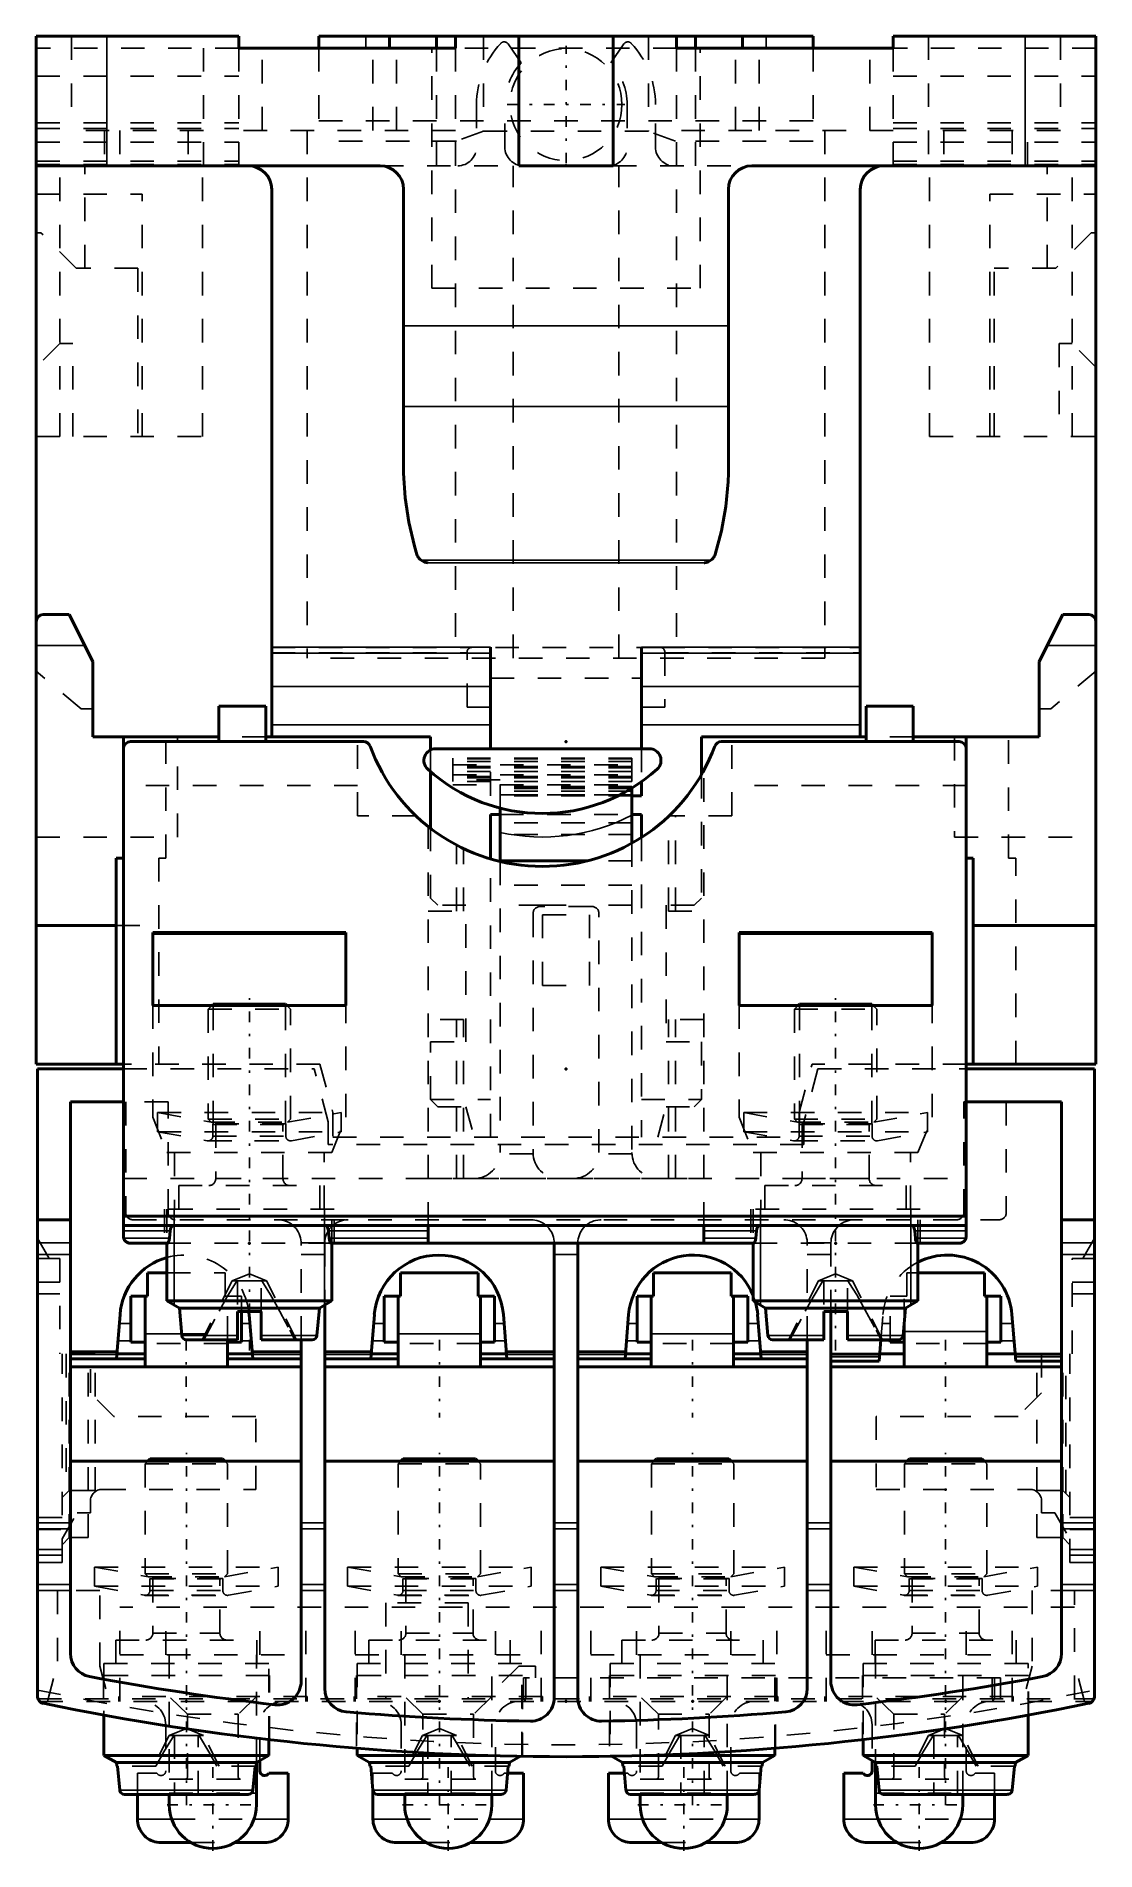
# Model space of a CAD drawing. Header units: millimetres. Extents: x -22.5 to 22.5, y -71.5 to 5.5.
import ezdxf

# ---------------------------------------------------------------- set-up
doc = ezdxf.new("R2010")
doc.units = ezdxf.units.MM
doc.linetypes.add('Center', pattern=[1.5, 0.45, -0.5, 0.05, -0.5])
doc.linetypes.add('Dashed', pattern=[2, 1, -1])
for name, color, linetype, lineweight in [('2d ConnectionPoints', 7, 'Continuous', 50), ('AM_0', 7, 'Continuous', 50), ('AM_4', 3, 'Continuous', 25), ('AM_5', 3, 'Continuous', 25), ('AM_7', 7, 'Center', 25), ('AM_9', 6, 'Dashed', 25)]:
    doc.layers.add(name, color=color, linetype=linetype, lineweight=lineweight)

# ---------------------------------------------------------------- blocks, each defined once
blk = doc.blocks.new('1_abb_NF_7_1_0_in_5caqi2djo3h3klgu4cbqgl9la________4')
at = {"layer": 'AM_0'}
for p, q in [((-14.986, -35.6), (-15.036, -35.65)), ((-14.986, -35.6), (-11.915, -35.6)), ((-11.864, -35.65), (-11.915, -35.6)), ((-16.95, -45.75), (-16.95, -48.2)), ((-9.95, -48.2), (-9.95, -45.75)), ((-16.95, -48.2), (-16.423, -48.504)), ((-16.95, -48.2), (-9.95, -48.2)), ((-16.423, -48.504), (-16.321, -49.667)), ((-16.423, -48.504), (-10.477, -48.504)), ((-10.579, -49.667), (-10.477, -48.504)), ((-10.477, -48.504), (-9.95, -48.2)), ((-13.95, -48.65), (-13.95, -49.85)), ((-12.95, -48.65), (-13.95, -48.65)), ((-12.95, -49.85), (-12.95, -48.65)), ((-16.122, -49.85), (-13.95, -49.85)), ((-12.95, -49.85), (-10.778, -49.85))]:
    blk.add_line(p, q, dxfattribs=at)
for centre, start, end in [((-16.122, -49.65), 185, 270), ((-10.778, -49.65), 270, 355)]:
    blk.add_arc(centre, 0.2, start, end, dxfattribs=at)
at = {"layer": 'AM_4'}
for p, q in [((-16.321, -49.667), (-13.95, -49.667)), ((-12.95, -49.667), (-10.579, -49.667))]:
    blk.add_line(p, q, dxfattribs=at)
at = {"layer": 'AM_5'}
for p, q in [((-14.986, -35.65), (-14.986, -35.6)), ((-11.915, -35.65), (-11.915, -35.6)), ((-16.643, -48.377), (-16.643, -45)), ((-10.257, -48.377), (-10.257, -45))]:
    blk.add_line(p, q, dxfattribs=at)
at = {"layer": 'AM_5', "linetype": 'Dashed'}
for p, q in [((-14.986, -40.7), (-14.986, -35.65)), ((-11.915, -40.7), (-11.915, -35.65)), ((-16.643, -45), (-16.643, -44.3)), ((-10.257, -45), (-10.257, -44.3))]:
    blk.add_line(p, q, dxfattribs=at)
at = {"layer": 'AM_7'}
blk.add_line((-13.45, -50.307), (-13.45, -35.345), dxfattribs=at)
at = {"layer": 'AM_9'}
for p, q in [((-15.036, -35.65), (-15.2, -35.815)), ((-15.2, -35.815), (-11.7, -35.815)), ((-15.2, -35.815), (-15.2, -40.486)), ((-11.7, -35.815), (-11.864, -35.65)), ((-11.7, -40.486), (-11.7, -35.815)), ((-17.35, -40.2), (-15.072, -40.613)), ((-17.35, -40.2), (-9.55, -40.2)), ((-17.35, -40.2), (-17.35, -41.013)), ((-15.2, -40.486), (-11.7, -40.486)), ((-15.2, -40.486), (-15.072, -40.613)), ((-15.072, -40.613), (-11.828, -40.613)), ((-15, -40.685), (-15, -41.2)), ((-15, -40.685), (-14.986, -40.7)), ((-11.9, -40.685), (-15, -40.685)), ((-14.986, -40.7), (-11.915, -40.7)), ((-14.875, -40.7), (-14.875, -43)), ((-12.025, -43), (-12.025, -40.7)), ((-11.915, -40.7), (-11.9, -40.685)), ((-11.9, -41.2), (-11.9, -40.685)), ((-11.828, -40.613), (-9.55, -40.2)), ((-11.828, -40.613), (-11.7, -40.486)), ((-9.55, -41.013), (-9.55, -40.2)), ((-17.35, -41.013), (-15.236, -41.397)), ((-17.35, -41.013), (-9.55, -41.013)), ((-15.236, -41.397), (-11.664, -41.397)), ((-15.2, -41.4), (-11.7, -41.4)), ((-15, -41.2), (-11.9, -41.2)), ((-11.664, -41.397), (-9.55, -41.013)), ((-14.875, -43), (-12.025, -43)), ((-16.45, -43.3), (-10.45, -43.3)), ((-16.45, -43.3), (-16.45, -44.3)), ((-10.45, -44.3), (-10.45, -43.3)), ((-16.95, -44.3), (-16.95, -45.75)), ((-9.95, -45.75), (-9.95, -44.3)), ((-14.175, -47.35), (-15.45, -49.85)), ((-13.45, -47.05), (-14.175, -47.35)), ((-14.175, -47.35), (-13.975, -47.35)), ((-13.975, -47.35), (-13.95, -47.343)), ((-13.95, -47.343), (-13.95, -48.65)), ((-13.95, -47.35), (-12.95, -47.35)), ((-12.725, -47.35), (-13.45, -47.05)), ((-12.95, -47.343), (-12.925, -47.35)), ((-12.95, -48.65), (-12.95, -47.343)), ((-12.925, -47.35), (-12.725, -47.35)), ((-11.45, -49.85), (-12.725, -47.35))]:
    blk.add_line(p, q, dxfattribs=at)
for points in [[(-15.387, -49.85), (-14.738, -48.637), (-14.403, -48.036), (-14.043, -47.449), (-13.975, -47.35)], [(-12.925, -47.35), (-12.852, -47.456), (-12.553, -47.94), (-12.273, -48.435), (-11.731, -49.438), (-11.513, -49.85)]]:
    blk.add_lwpolyline(points, dxfattribs=at)
for centre, radius, start, end in [((-15.2, -41.2), 0.2, 259.71349, 0), ((-11.7, -41.2), 0.2, 180, 280.28651), ((-15.175, -43), 0.3, 270, 360), ((-11.725, -43), 0.3, 180, 270)]:
    blk.add_arc(centre, radius, start, end, dxfattribs=at)
blk = doc.blocks.new('2_abb_NF_7_2_0_in_5caqi2djo3h3klgu4cbqgl9la________4')
at = {"layer": 'AM_0'}
for p, q in [((9.915, -35.6), (9.865, -35.65)), ((9.915, -35.6), (12.986, -35.6)), ((13.036, -35.65), (12.986, -35.6)), ((7.95, -45.75), (7.95, -48.2)), ((14.95, -48.2), (14.95, -45.75)), ((7.95, -48.2), (14.95, -48.2)), ((7.95, -48.2), (8.477, -48.504)), ((8.477, -48.504), (8.579, -49.667)), ((8.477, -48.504), (14.423, -48.504)), ((14.321, -49.667), (14.423, -48.504)), ((14.423, -48.504), (14.95, -48.2)), ((10.95, -48.65), (10.95, -49.85)), ((11.95, -48.65), (10.95, -48.65)), ((11.95, -49.85), (11.95, -48.65)), ((8.778, -49.85), (10.95, -49.85)), ((11.95, -49.85), (14.122, -49.85))]:
    blk.add_line(p, q, dxfattribs=at)
for centre, start, end in [((8.778, -49.65), 185, 270), ((14.122, -49.65), 270, 355)]:
    blk.add_arc(centre, 0.2, start, end, dxfattribs=at)
at = {"layer": 'AM_4'}
for p, q in [((8.579, -49.667), (10.95, -49.667)), ((11.95, -49.667), (14.321, -49.667))]:
    blk.add_line(p, q, dxfattribs=at)
at = {"layer": 'AM_5'}
for p, q in [((9.915, -35.65), (9.915, -35.6)), ((12.986, -35.65), (12.986, -35.6)), ((8.256, -48.377), (8.256, -45)), ((14.643, -48.377), (14.643, -45))]:
    blk.add_line(p, q, dxfattribs=at)
at = {"layer": 'AM_5', "linetype": 'Dashed'}
for p, q in [((9.915, -40.7), (9.915, -35.65)), ((12.986, -40.7), (12.986, -35.65)), ((8.256, -45), (8.256, -44.3)), ((14.643, -45), (14.643, -44.3))]:
    blk.add_line(p, q, dxfattribs=at)
at = {"layer": 'AM_7'}
blk.add_line((11.45, -50.307), (11.45, -35.345), dxfattribs=at)
at = {"layer": 'AM_9'}
for p, q in [((9.865, -35.65), (9.7, -35.815)), ((9.7, -35.815), (9.7, -40.486)), ((9.7, -35.815), (13.2, -35.815)), ((13.2, -35.815), (13.036, -35.65)), ((13.2, -40.486), (13.2, -35.815)), ((7.55, -40.2), (7.55, -41.013)), ((7.55, -40.2), (15.35, -40.2)), ((7.55, -40.2), (9.828, -40.613)), ((9.7, -40.486), (13.2, -40.486)), ((9.7, -40.486), (9.828, -40.613)), ((9.828, -40.613), (13.072, -40.613)), ((9.9, -40.685), (9.915, -40.7)), ((9.9, -40.685), (9.9, -41.2)), ((13, -40.685), (9.9, -40.685)), ((9.915, -40.7), (12.986, -40.7)), ((10.025, -40.7), (10.025, -43)), ((12.875, -43), (12.875, -40.7)), ((12.986, -40.7), (13, -40.685)), ((13, -41.2), (13, -40.685)), ((13.072, -40.613), (15.35, -40.2)), ((13.072, -40.613), (13.2, -40.486)), ((15.35, -41.013), (15.35, -40.2)), ((7.55, -41.013), (9.664, -41.397)), ((7.55, -41.013), (15.35, -41.013)), ((9.664, -41.397), (13.236, -41.397)), ((9.7, -41.4), (13.2, -41.4)), ((9.9, -41.2), (13, -41.2)), ((13.236, -41.397), (15.35, -41.013)), ((10.025, -43), (12.875, -43)), ((8.45, -43.3), (14.45, -43.3)), ((8.45, -43.3), (8.45, -44.3)), ((14.45, -44.3), (14.45, -43.3)), ((7.95, -44.3), (7.95, -45.75)), ((14.95, -45.75), (14.95, -44.3)), ((10.725, -47.35), (9.45, -49.85)), ((11.45, -47.05), (10.725, -47.35)), ((10.725, -47.35), (10.925, -47.35)), ((10.925, -47.35), (10.95, -47.343)), ((10.95, -47.343), (10.95, -48.65)), ((10.95, -47.35), (11.95, -47.35)), ((12.175, -47.35), (11.45, -47.05)), ((11.95, -47.343), (11.975, -47.35)), ((11.95, -48.65), (11.95, -47.343)), ((11.975, -47.35), (12.175, -47.35)), ((13.45, -49.85), (12.175, -47.35))]:
    blk.add_line(p, q, dxfattribs=at)
for points in [[(9.513, -49.85), (10.162, -48.637), (10.497, -48.036), (10.857, -47.449), (10.925, -47.35)], [(11.975, -47.35), (12.048, -47.456), (12.347, -47.94), (12.627, -48.435), (13.169, -49.438), (13.387, -49.85)]]:
    blk.add_lwpolyline(points, dxfattribs=at)
for centre, radius, start, end in [((9.7, -41.2), 0.2, 259.71349, 0), ((13.2, -41.2), 0.2, 180, 280.28651), ((9.725, -43), 0.3, 270, 360), ((13.175, -43), 0.3, 180, 270)]:
    blk.add_arc(centre, radius, start, end, dxfattribs=at)
blk = doc.blocks.new('3_abb_NF_2_3_0_in_5caqi2djo3h3klgu4cbqgl9la________4')
at = {"layer": 'AM_0'}
for p, q in [((-12.75, -22.95), (-14.75, -22.95)), ((-14.75, -22.95), (-14.75, -24.45)), ((-12.75, -24.45), (-12.75, -22.95)), ((12.75, -22.95), (12.75, -24.45)), ((14.75, -22.95), (12.75, -22.95)), ((14.75, -22.95), (14.75, -24.45)), ((-8.601, -24.45), (-18.5, -24.45)), ((16.7, -24.45), (6.601, -24.45)), ((-18.8, -24.75), (-18.8, -45.45)), ((3.535, -24.75), (-5.535, -24.75)), ((17, -45.45), (17, -24.75)), ((2.8, -26.424), (2.8, -28.762)), ((-2.8, -29.539), (-2.8, -27.273)), ((0.928, -29.508), (-2.8, -29.508)), ((-17.55, -32.55), (-17.55, -35.65)), ((-9.35, -32.55), (-17.55, -32.55)), ((-9.35, -32.6), (-17.55, -32.6)), ((-9.35, -35.65), (-9.35, -32.55)), ((7.35, -32.55), (7.35, -35.65)), ((15.55, -32.55), (7.35, -32.55)), ((15.55, -32.6), (7.35, -32.6)), ((15.55, -35.65), (15.55, -32.55)), ((-17.55, -35.65), (-9.35, -35.65)), ((7.35, -35.65), (15.55, -35.65)), ((-18.8, -44.598), (17, -44.598)), ((17, -45), (-18.8, -45)), ((-16.841, -45.527), (-16.811, -45.223)), ((-10.089, -45.223), (-10.059, -45.527)), ((-5.85, -45), (-5.85, -45.75)), ((5.85, -45.75), (5.85, -45)), ((8.059, -45.527), (8.089, -45.223)), ((14.811, -45.223), (14.841, -45.527)), ((-16.931, -45.75), (-18.5, -45.75)), ((7.969, -45.75), (-9.969, -45.75)), ((16.7, -45.75), (14.931, -45.75))]:
    blk.add_line(p, q, dxfattribs=at)
for points in [[(-18.8, -45.45), (-18.799, -45.476), (-18.795, -45.502), (-18.79, -45.527)], [(-16.811, -45.223), (-16.795, -45.134), (-16.769, -45.064), (-16.732, -45.018), (-16.685, -45)], [(-10.215, -45), (-10.166, -45.019), (-10.125, -45.077), (-10.098, -45.162), (-10.089, -45.223)], [(8.089, -45.223), (8.105, -45.134), (8.131, -45.064), (8.168, -45.018), (8.215, -45)], [(14.685, -45), (14.734, -45.019), (14.775, -45.077), (14.802, -45.162), (14.811, -45.223)], [(16.99, -45.527), (16.995, -45.502), (16.999, -45.476), (17, -45.45)], [(-18.5, -45.75), (-18.526, -45.749), (-18.552, -45.745), (-18.578, -45.74), (-18.603, -45.732), (-18.627, -45.722), (-18.65, -45.71), (-18.672, -45.696), (-18.693, -45.68), (-18.712, -45.662), (-18.73, -45.643), (-18.746, -45.622), (-18.76, -45.6), (-18.772, -45.577), (-18.782, -45.553), (-18.79, -45.528), (-18.79, -45.527)], [(-16.841, -45.527), (-16.855, -45.618), (-16.877, -45.688), (-16.905, -45.735), (-16.931, -45.75)], [(-9.969, -45.75), (-9.998, -45.732), (-10.026, -45.68), (-10.049, -45.599), (-10.059, -45.527)], [(8.059, -45.527), (8.045, -45.618), (8.023, -45.688), (7.995, -45.735), (7.969, -45.75)], [(14.931, -45.75), (14.902, -45.732), (14.874, -45.68), (14.851, -45.599), (14.841, -45.527)], [(16.99, -45.527), (16.982, -45.552), (16.972, -45.576), (16.96, -45.6), (16.946, -45.622), (16.93, -45.643), (16.912, -45.662), (16.893, -45.68), (16.872, -45.696), (16.85, -45.71), (16.827, -45.722), (16.803, -45.732), (16.778, -45.74), (16.752, -45.745), (16.726, -45.749), (16.7, -45.75), (16.7, -45.75)]]:
    blk.add_lwpolyline(points, dxfattribs=at)
for centre, radius, start, end in [((-18.5, -24.75), 0.3, 90, 180), ((-8.601, -24.75), 0.3, 20.22325, 90), ((-1, -21.95), 7.8, 200.22325, 339.77675), ((6.601, -24.75), 0.3, 90, 159.77675), ((16.7, -24.75), 0.3, 0, 90), ((-5.535, -25.25), 0.5, 90, 227.79455), ((3.535, -25.25), 0.5, 312.20545, 90), ((-1, -20.25), 7.25, 227.79455, 312.20545)]:
    blk.add_arc(centre, radius, start, end, dxfattribs=at)
at = {"layer": 'AM_4'}
for p, q in [((-16.811, -45.223), (-18.8, -45.223)), ((-5.85, -45.223), (-10.089, -45.223)), ((8.089, -45.223), (5.85, -45.223)), ((17, -45.223), (14.811, -45.223)), ((-16.841, -45.527), (-18.79, -45.527)), ((-5.85, -45.527), (-10.059, -45.527)), ((8.059, -45.527), (5.85, -45.527)), ((16.99, -45.527), (14.841, -45.527))]:
    blk.add_line(p, q, dxfattribs=at)
blk.add_arc((-1, -20.25), 8.25, 257.39774, 297.42622, dxfattribs=at)
at = {"layer": 'AM_9'}
for p, q in [((-8.85, -27.6), (-8.85, -24.45)), ((7.05, -27.6), (7.05, -24.45)), ((2.8, -25.147), (-4.803, -25.147)), ((-4.803, -25.147), (-4.803, -26.422)), ((2.8, -25.185), (-4.803, -25.185)), ((2.8, -25.291), (-4.803, -25.291)), ((2.8, -25.147), (2.8, -26.424)), ((-4.803, -25.435), (2.8, -25.435)), ((2.8, -25.502), (-4.803, -25.502)), ((2.8, -25.569), (-4.803, -25.569)), ((2.8, -25.714), (-4.803, -25.714)), ((-4.803, -25.858), (2.8, -25.858)), ((2.8, -25.925), (-4.803, -25.925)), ((2.8, -25.992), (-4.803, -25.992)), ((-2.8, -26.073), (-4.803, -26.073)), ((2.8, -26.136), (-4.803, -26.136)), ((-2.8, -27.273), (-2.8, -26.073)), ((5.85, -45), (5.85, -25.681)), ((-8.85, -26.316), (-18.8, -26.316)), ((-4.803, -26.281), (2.8, -26.281)), ((2.8, -26.348), (-2.8, -26.348)), ((2.8, -26.415), (-2.8, -26.415)), ((2.8, -26.438), (-2.8, -26.438)), ((2.8, -26.559), (-2.8, -26.559)), ((-2.8, -26.703), (2.8, -26.703)), ((2.8, -26.705), (-2.8, -26.705)), ((17, -26.316), (7.05, -26.316)), ((-6.377, -27.6), (-8.85, -27.6)), ((4.35, -31.65), (4.35, -27.626)), ((7.05, -27.6), (4.377, -27.6)), ((4.65, -31.65), (4.65, -27.6)), ((-5.85, -45), (-5.85, -28.059)), ((2.8, -27.9), (-2.8, -27.9)), ((2.8, -28.4), (-2.8, -28.4)), ((-4.65, -31.65), (-4.65, -28.843)), ((-4.35, -31.65), (-4.35, -28.994)), ((2.8, -28.762), (2.8, -41.9)), ((-2.8, -29.539), (-2.8, -41.9)), ((2.8, -29.508), (0.928, -29.508)), ((2.8, -30.547), (-2.8, -30.547)), ((-1, -31.4), (-2.8, -31.4)), ((1.1, -31.45), (-1.1, -31.45)), ((2.8, -31.4), (1, -31.4)), ((-5.85, -31.65), (-4.35, -31.65)), ((-1.4, -31.75), (-1.4, -41.9)), ((1.4, -41.9), (1.4, -31.75)), ((4.35, -31.65), (5.85, -31.65)), ((-17.55, -35.65), (-17.55, -40.4)), ((-9.35, -40.4), (-9.35, -35.65)), ((7.35, -35.65), (7.35, -40.4)), ((15.55, -40.4), (15.55, -35.65)), ((-4.35, -36.25), (-5.85, -36.25)), ((-4.65, -43), (-4.65, -36.25)), ((-4.35, -43), (-4.35, -36.25)), ((4.35, -43), (4.35, -36.25)), ((5.85, -36.25), (4.35, -36.25)), ((4.65, -43), (4.65, -36.25)), ((-17.55, -40.4), (-16.95, -41.9)), ((-9.95, -41.9), (-9.35, -40.4)), ((7.35, -40.4), (7.95, -41.9)), ((14.95, -41.9), (15.55, -40.4)), ((-16.95, -41.9), (-9.95, -41.9)), ((-16.626, -41.9), (-16.626, -44.3)), ((-10.274, -44.3), (-10.274, -41.9)), ((-1.399, -41.952), (-2.801, -41.952)), ((2.801, -41.952), (1.399, -41.952)), ((7.95, -41.9), (14.95, -41.9)), ((8.274, -41.9), (8.274, -44.3)), ((14.626, -44.3), (14.626, -41.9)), ((-18.8, -43.003), (17, -43.003)), ((-5.85, -43), (5.85, -43)), ((-9.85, -44.3), (-17.05, -44.3)), ((-17.05, -44.3), (-17.05, -45.75)), ((-9.85, -45.75), (-9.85, -44.3)), ((15.05, -44.3), (7.85, -44.3)), ((7.85, -44.3), (7.85, -45.75)), ((15.05, -45.75), (15.05, -44.3)), ((-16.931, -45.75), (-9.969, -45.75)), ((7.969, -45.75), (14.931, -45.75))]:
    blk.add_line(p, q, dxfattribs=at)
for centre, radius, start, end in [((-1.1, -31.75), 0.3, 90, 180), ((1.1, -31.75), 0.3, 0, 90), ((-3.9, -41.9), 1.1, 270, 360), ((-0.3, -41.9), 1.1, 180, 270), ((0.3, -41.9), 1.1, 270, 360), ((3.9, -41.9), 1.1, 180, 270)]:
    blk.add_arc(centre, radius, start, end, dxfattribs=at)
blk = doc.blocks.new('4_abb_NF_7_3_0_in_5caqi2djo3h3klgu4cbqgl9la________4')
at = {"layer": 'AM_0'}
for p, q in [((14.589, -54.9), (14.49, -55)), ((14.589, -54.9), (17.66, -54.9)), ((17.76, -55), (17.66, -54.9)), ((19.625, -67.5), (19.625, -65.785)), ((12.625, -66.823), (12.625, -67.5)), ((12.625, -67.5), (19.625, -67.5)), ((12.625, -67.5), (13.152, -67.804)), ((19.098, -67.804), (19.625, -67.5)), ((13.152, -67.804), (13.165, -67.95)), ((13.152, -67.804), (19.098, -67.804)), ((13.207, -67.95), (13.165, -67.95)), ((13.207, -67.95), (13.298, -68.967)), ((18.952, -68.967), (19.043, -67.95)), ((19.085, -67.95), (19.043, -67.95)), ((19.085, -67.95), (19.098, -67.804)), ((13.5, -69.15), (18.75, -69.15))]:
    blk.add_line(p, q, dxfattribs=at)
for points in [[(13.5, -69.15), (13.491, -69.15), (13.423, -69.135), (13.364, -69.098), (13.334, -69.065), (13.305, -69.006), (13.298, -68.967)], [(18.952, -68.967), (18.938, -69.026), (18.902, -69.082), (18.85, -69.124), (18.786, -69.147), (18.75, -69.15)]]:
    blk.add_lwpolyline(points, dxfattribs=at)
at = {"layer": 'AM_4'}
blk.add_line((13.298, -68.967), (18.952, -68.967), dxfattribs=at)
at = {"layer": 'AM_7'}
blk.add_line((16.125, -69.608), (16.125, -54.645), dxfattribs=at)
at = {"layer": 'AM_9'}
for p, q in [((14.49, -55), (14.375, -55.115)), ((14.375, -55.115), (17.875, -55.115)), ((14.375, -55.115), (14.375, -59.786)), ((17.875, -55.115), (17.76, -55)), ((17.875, -59.786), (17.875, -55.115)), ((12.225, -59.5), (12.225, -60.313)), ((12.225, -59.5), (20.025, -59.5)), ((12.225, -59.5), (14.503, -59.913)), ((14.375, -59.786), (14.503, -59.913)), ((14.375, -59.786), (17.875, -59.786)), ((14.503, -59.913), (17.747, -59.913)), ((14.575, -59.986), (14.589, -60)), ((17.675, -59.986), (14.575, -59.986)), ((14.575, -59.986), (14.575, -60.5)), ((14.589, -60), (17.66, -60)), ((14.7, -60), (14.7, -62.3)), ((17.55, -62.3), (17.55, -60)), ((17.66, -60), (17.675, -59.986)), ((17.675, -60.5), (17.675, -59.986)), ((17.747, -59.913), (20.025, -59.5)), ((17.747, -59.913), (17.875, -59.786)), ((20.025, -60.313), (20.025, -59.5)), ((12.225, -60.313), (14.339, -60.697)), ((12.225, -60.313), (20.025, -60.313)), ((14.339, -60.697), (17.911, -60.697)), ((14.375, -60.7), (17.875, -60.7)), ((14.575, -60.5), (17.675, -60.5)), ((17.911, -60.697), (20.025, -60.313)), ((14.7, -62.3), (17.55, -62.3)), ((13.125, -62.6), (19.125, -62.6)), ((13.125, -62.6), (13.125, -63.6)), ((19.125, -63.6), (19.125, -62.6)), ((12.625, -63.6), (19.625, -63.6)), ((12.625, -63.6), (12.625, -66.823)), ((19.625, -65.785), (19.625, -63.6)), ((15.4, -66.65), (14.737, -67.95)), ((16.125, -66.35), (15.4, -66.65)), ((15.4, -66.65), (15.6, -66.65)), ((15.6, -66.65), (15.625, -66.643)), ((15.625, -66.643), (15.625, -69.15)), ((15.625, -66.65), (16.625, -66.65)), ((16.85, -66.65), (16.125, -66.35)), ((16.625, -66.643), (16.65, -66.65)), ((16.625, -69.15), (16.625, -66.643)), ((16.65, -66.65), (16.85, -66.65)), ((17.513, -67.95), (16.85, -66.65)), ((14.83, -67.95), (13.207, -67.95)), ((19.043, -67.95), (17.42, -67.95))]:
    blk.add_line(p, q, dxfattribs=at)
for points in [[(14.83, -67.95), (15.169, -67.343), (15.532, -66.749), (15.6, -66.65)], [(16.65, -66.65), (16.723, -66.756), (17.082, -67.346), (17.42, -67.95)]]:
    blk.add_lwpolyline(points, dxfattribs=at)
for centre, radius, start, end in [((14.375, -60.5), 0.2, 259.71349, 360), ((17.875, -60.5), 0.2, 180, 280.28651), ((14.4, -62.3), 0.3, 270, 360), ((17.85, -62.3), 0.3, 180, 270)]:
    blk.add_arc(centre, radius, start, end, dxfattribs=at)
blk = doc.blocks.new('5_abb_NF_7_4_0_in_5caqi2djo3h3klgu4cbqgl9la________4')
at = {"layer": 'AM_0'}
for p, q in [((3.84, -54.9), (3.74, -55)), ((3.84, -54.9), (6.911, -54.9)), ((7.01, -55), (6.911, -54.9)), ((1.933, -67.533), (2.402, -67.804)), ((3.325, -67.5), (8.875, -67.5)), ((8.348, -67.804), (8.875, -67.5)), ((8.875, -67.5), (8.875, -67.191)), ((2.402, -67.804), (2.415, -67.95)), ((2.402, -67.804), (8.348, -67.804)), ((2.457, -67.95), (2.415, -67.95)), ((2.457, -67.95), (2.548, -68.967)), ((8.202, -68.967), (8.293, -67.95)), ((8.335, -67.95), (8.293, -67.95)), ((8.335, -67.95), (8.348, -67.804)), ((2.75, -69.15), (8, -69.15))]:
    blk.add_line(p, q, dxfattribs=at)
for points in [[(2.75, -69.15), (2.741, -69.15), (2.673, -69.135), (2.614, -69.098), (2.584, -69.065), (2.555, -69.006), (2.548, -68.967)], [(8.202, -68.967), (8.188, -69.026), (8.152, -69.082), (8.1, -69.124), (8.036, -69.147), (8, -69.15)]]:
    blk.add_lwpolyline(points, dxfattribs=at)
at = {"layer": 'AM_4'}
blk.add_line((2.548, -68.967), (8.202, -68.967), dxfattribs=at)
at = {"layer": 'AM_7'}
blk.add_line((5.375, -69.608), (5.375, -54.645), dxfattribs=at)
at = {"layer": 'AM_9'}
for p, q in [((3.74, -55), (3.625, -55.115)), ((3.625, -55.115), (7.125, -55.115)), ((3.625, -55.115), (3.625, -59.786)), ((7.125, -55.115), (7.01, -55)), ((7.125, -59.786), (7.125, -55.115)), ((1.475, -59.5), (3.753, -59.913)), ((1.475, -59.5), (9.275, -59.5)), ((1.475, -59.5), (1.475, -60.313)), ((3.625, -59.786), (7.125, -59.786)), ((3.625, -59.786), (3.753, -59.913)), ((3.753, -59.913), (6.997, -59.913)), ((3.825, -59.986), (3.825, -60.5)), ((6.925, -59.986), (3.825, -59.986)), ((3.825, -59.986), (3.84, -60)), ((3.84, -60), (6.911, -60)), ((3.95, -60), (3.95, -62.3)), ((6.8, -62.3), (6.8, -60)), ((6.911, -60), (6.925, -59.986)), ((6.925, -60.5), (6.925, -59.986)), ((6.997, -59.913), (9.275, -59.5)), ((6.997, -59.913), (7.125, -59.786)), ((9.275, -60.313), (9.275, -59.5)), ((1.475, -60.313), (3.589, -60.697)), ((1.475, -60.313), (9.275, -60.313)), ((3.589, -60.697), (7.161, -60.697)), ((3.625, -60.7), (7.125, -60.7)), ((3.825, -60.5), (6.925, -60.5)), ((7.161, -60.697), (9.275, -60.313)), ((3.95, -62.3), (6.8, -62.3)), ((2.375, -62.6), (8.375, -62.6)), ((2.375, -62.6), (2.375, -63.6)), ((8.375, -63.6), (8.375, -62.6)), ((1.875, -63.6), (8.875, -63.6)), ((1.875, -63.6), (1.875, -67.5)), ((8.875, -67.191), (8.875, -63.6)), ((4.65, -66.65), (3.987, -67.95)), ((5.375, -66.35), (4.65, -66.65)), ((4.65, -66.65), (4.85, -66.65)), ((4.85, -66.65), (4.875, -66.643)), ((4.875, -66.643), (4.875, -69.15)), ((4.875, -66.65), (5.875, -66.65)), ((6.1, -66.65), (5.375, -66.35)), ((5.875, -66.643), (5.9, -66.65)), ((5.875, -69.15), (5.875, -66.643)), ((5.9, -66.65), (6.1, -66.65)), ((6.763, -67.95), (6.1, -66.65)), ((1.875, -67.5), (1.933, -67.533)), ((1.875, -67.5), (3.325, -67.5)), ((4.08, -67.95), (2.457, -67.95)), ((8.293, -67.95), (6.67, -67.95))]:
    blk.add_line(p, q, dxfattribs=at)
for points in [[(4.08, -67.95), (4.419, -67.343), (4.782, -66.749), (4.85, -66.65)], [(5.9, -66.65), (5.973, -66.756), (6.332, -67.346), (6.67, -67.95)]]:
    blk.add_lwpolyline(points, dxfattribs=at)
for centre, radius, start, end in [((3.625, -60.5), 0.2, 259.71349, 360), ((7.125, -60.5), 0.2, 180, 280.28651), ((3.65, -62.3), 0.3, 270, 360), ((7.1, -62.3), 0.3, 180, 270)]:
    blk.add_arc(centre, radius, start, end, dxfattribs=at)
blk = doc.blocks.new('6_abb_NF_7_5_0_in_5caqi2djo3h3klgu4cbqgl9la________4')
at = {"layer": 'AM_0'}
for p, q in [((-6.911, -54.9), (-7.01, -55)), ((-6.911, -54.9), (-3.84, -54.9)), ((-3.74, -55), (-3.84, -54.9)), ((-8.875, -67.191), (-8.875, -67.5)), ((-8.875, -67.5), (-8.348, -67.804)), ((-8.875, -67.5), (-3.325, -67.5)), ((-2.402, -67.804), (-1.933, -67.533)), ((-8.348, -67.804), (-8.335, -67.95)), ((-8.348, -67.804), (-2.402, -67.804)), ((-8.293, -67.95), (-8.335, -67.95)), ((-8.293, -67.95), (-8.202, -68.967)), ((-2.548, -68.967), (-2.457, -67.95)), ((-2.415, -67.95), (-2.457, -67.95)), ((-2.415, -67.95), (-2.402, -67.804)), ((-8, -69.15), (-2.75, -69.15))]:
    blk.add_line(p, q, dxfattribs=at)
for points in [[(-8, -69.15), (-8.009, -69.15), (-8.077, -69.135), (-8.136, -69.098), (-8.166, -69.065), (-8.195, -69.006), (-8.202, -68.967)], [(-2.548, -68.967), (-2.562, -69.026), (-2.598, -69.082), (-2.65, -69.124), (-2.714, -69.147), (-2.75, -69.15)]]:
    blk.add_lwpolyline(points, dxfattribs=at)
at = {"layer": 'AM_4'}
blk.add_line((-8.202, -68.967), (-2.548, -68.967), dxfattribs=at)
at = {"layer": 'AM_7'}
blk.add_line((-5.375, -69.608), (-5.375, -54.645), dxfattribs=at)
at = {"layer": 'AM_9'}
for p, q in [((-7.01, -55), (-7.125, -55.115)), ((-7.125, -55.115), (-3.625, -55.115)), ((-7.125, -55.115), (-7.125, -59.786)), ((-3.625, -55.115), (-3.74, -55)), ((-3.625, -59.786), (-3.625, -55.115)), ((-9.275, -59.5), (-9.275, -60.313)), ((-9.275, -59.5), (-1.475, -59.5)), ((-9.275, -59.5), (-6.997, -59.913)), ((-7.125, -59.786), (-6.997, -59.913)), ((-7.125, -59.786), (-3.625, -59.786)), ((-6.997, -59.913), (-3.753, -59.913)), ((-6.925, -59.986), (-6.925, -60.5)), ((-3.825, -59.986), (-6.925, -59.986)), ((-6.925, -59.986), (-6.911, -60)), ((-6.911, -60), (-3.84, -60)), ((-6.8, -60), (-6.8, -62.3)), ((-3.95, -62.3), (-3.95, -60)), ((-3.84, -60), (-3.825, -59.986)), ((-3.825, -60.5), (-3.825, -59.986)), ((-3.753, -59.913), (-1.475, -59.5)), ((-3.753, -59.913), (-3.625, -59.786)), ((-1.475, -60.313), (-1.475, -59.5)), ((-9.275, -60.313), (-1.475, -60.313)), ((-9.275, -60.313), (-7.161, -60.697)), ((-7.161, -60.697), (-3.589, -60.697)), ((-7.125, -60.7), (-3.625, -60.7)), ((-6.925, -60.5), (-3.825, -60.5)), ((-3.589, -60.697), (-1.475, -60.313)), ((-6.8, -62.3), (-3.95, -62.3)), ((-8.375, -62.6), (-2.375, -62.6)), ((-8.375, -62.6), (-8.375, -63.6)), ((-2.375, -63.6), (-2.375, -62.6)), ((-8.875, -63.6), (-1.875, -63.6)), ((-8.875, -63.6), (-8.875, -67.191)), ((-1.875, -67.5), (-1.875, -63.6)), ((-6.1, -66.65), (-6.763, -67.95)), ((-5.375, -66.35), (-6.1, -66.65)), ((-6.1, -66.65), (-5.9, -66.65)), ((-5.9, -66.65), (-5.875, -66.643)), ((-5.875, -66.643), (-5.875, -69.15)), ((-5.875, -66.65), (-4.875, -66.65)), ((-4.65, -66.65), (-5.375, -66.35)), ((-4.875, -66.643), (-4.85, -66.65)), ((-4.875, -69.15), (-4.875, -66.643)), ((-4.85, -66.65), (-4.65, -66.65)), ((-3.987, -67.95), (-4.65, -66.65)), ((-3.325, -67.5), (-1.875, -67.5)), ((-1.933, -67.533), (-1.875, -67.5)), ((-6.67, -67.95), (-8.293, -67.95)), ((-2.457, -67.95), (-4.08, -67.95))]:
    blk.add_line(p, q, dxfattribs=at)
for points in [[(-6.67, -67.95), (-6.331, -67.343), (-5.968, -66.749), (-5.9, -66.65)], [(-4.85, -66.65), (-4.777, -66.756), (-4.418, -67.346), (-4.08, -67.95)]]:
    blk.add_lwpolyline(points, dxfattribs=at)
for centre, radius, start, end in [((-7.125, -60.5), 0.2, 259.71349, 360), ((-3.625, -60.5), 0.2, 180, 280.28651), ((-7.1, -62.3), 0.3, 270, 360), ((-3.65, -62.3), 0.3, 180, 270)]:
    blk.add_arc(centre, radius, start, end, dxfattribs=at)
blk = doc.blocks.new('7_abb_NF_7_6_0_in_5caqi2djo3h3klgu4cbqgl9la________4')
at = {"layer": 'AM_0'}
for p, q in [((-17.66, -54.9), (-17.76, -55)), ((-17.66, -54.9), (-14.589, -54.9)), ((-14.49, -55), (-14.589, -54.9)), ((-19.625, -65.785), (-19.625, -67.5)), ((-12.625, -67.5), (-12.625, -66.823)), ((-19.625, -67.5), (-12.625, -67.5)), ((-19.625, -67.5), (-19.098, -67.804)), ((-13.152, -67.804), (-12.625, -67.5)), ((-19.098, -67.804), (-19.085, -67.95)), ((-19.098, -67.804), (-13.152, -67.804)), ((-19.043, -67.95), (-19.085, -67.95)), ((-19.043, -67.95), (-18.952, -68.967)), ((-13.298, -68.967), (-13.207, -67.95)), ((-13.165, -67.95), (-13.207, -67.95)), ((-13.165, -67.95), (-13.152, -67.804)), ((-18.75, -69.15), (-13.5, -69.15))]:
    blk.add_line(p, q, dxfattribs=at)
for points in [[(-18.75, -69.15), (-18.759, -69.15), (-18.827, -69.135), (-18.886, -69.098), (-18.916, -69.065), (-18.945, -69.006), (-18.952, -68.967)], [(-13.298, -68.967), (-13.312, -69.026), (-13.348, -69.082), (-13.4, -69.124), (-13.464, -69.147), (-13.5, -69.15)]]:
    blk.add_lwpolyline(points, dxfattribs=at)
at = {"layer": 'AM_4'}
blk.add_line((-18.952, -68.967), (-13.298, -68.967), dxfattribs=at)
at = {"layer": 'AM_7'}
blk.add_line((-16.125, -69.608), (-16.125, -54.645), dxfattribs=at)
at = {"layer": 'AM_9'}
for p, q in [((-17.76, -55), (-17.875, -55.115)), ((-17.875, -55.115), (-17.875, -59.786)), ((-17.875, -55.115), (-14.375, -55.115)), ((-14.375, -55.115), (-14.49, -55)), ((-14.375, -59.786), (-14.375, -55.115)), ((-20.025, -59.5), (-20.025, -60.313)), ((-20.025, -59.5), (-12.225, -59.5)), ((-20.025, -59.5), (-17.747, -59.913)), ((-17.875, -59.786), (-14.375, -59.786)), ((-17.875, -59.786), (-17.747, -59.913)), ((-17.747, -59.913), (-14.503, -59.913)), ((-17.675, -59.986), (-17.66, -60)), ((-14.575, -59.986), (-17.675, -59.986)), ((-17.675, -59.986), (-17.675, -60.5)), ((-17.66, -60), (-14.589, -60)), ((-17.55, -60), (-17.55, -62.3)), ((-14.7, -62.3), (-14.7, -60)), ((-14.589, -60), (-14.575, -59.986)), ((-14.575, -60.5), (-14.575, -59.986)), ((-14.503, -59.913), (-12.225, -59.5)), ((-14.503, -59.913), (-14.375, -59.786)), ((-12.225, -60.313), (-12.225, -59.5)), ((-20.025, -60.313), (-12.225, -60.313)), ((-20.025, -60.313), (-17.911, -60.697)), ((-17.911, -60.697), (-14.339, -60.697)), ((-17.875, -60.7), (-14.375, -60.7)), ((-17.675, -60.5), (-14.575, -60.5)), ((-14.339, -60.697), (-12.225, -60.313)), ((-17.55, -62.3), (-14.7, -62.3)), ((-19.125, -62.6), (-13.125, -62.6)), ((-19.125, -62.6), (-19.125, -63.6)), ((-13.125, -63.6), (-13.125, -62.6)), ((-19.625, -63.6), (-12.625, -63.6)), ((-19.625, -63.6), (-19.625, -65.785)), ((-12.625, -66.823), (-12.625, -63.6)), ((-16.85, -66.65), (-17.513, -67.95)), ((-16.125, -66.35), (-16.85, -66.65)), ((-16.85, -66.65), (-16.65, -66.65)), ((-16.65, -66.65), (-16.625, -66.643)), ((-16.625, -66.643), (-16.625, -69.15)), ((-16.625, -66.65), (-15.625, -66.65)), ((-15.4, -66.65), (-16.125, -66.35)), ((-15.625, -66.643), (-15.6, -66.65)), ((-15.625, -69.15), (-15.625, -66.643)), ((-15.6, -66.65), (-15.4, -66.65)), ((-14.737, -67.95), (-15.4, -66.65)), ((-17.42, -67.95), (-19.043, -67.95)), ((-13.207, -67.95), (-14.83, -67.95))]:
    blk.add_line(p, q, dxfattribs=at)
for points in [[(-17.42, -67.95), (-17.081, -67.343), (-16.718, -66.749), (-16.65, -66.65)], [(-15.6, -66.65), (-15.527, -66.756), (-15.168, -67.346), (-14.83, -67.95)]]:
    blk.add_lwpolyline(points, dxfattribs=at)
for centre, radius, start, end in [((-17.875, -60.5), 0.2, 259.71349, 0), ((-14.375, -60.5), 0.2, 180, 280.28651), ((-17.85, -62.3), 0.3, 270, 360), ((-14.4, -62.3), 0.3, 180, 270)]:
    blk.add_arc(centre, radius, start, end, dxfattribs=at)
blk = doc.blocks.new('8_abb_NF_2_2_0_in_5caqi2djo3h3klgu4cbqgl9la________4')
at = {"layer": 'AM_0'}
for p, q in [((-22.45, -38.35), (-18.8, -38.35)), ((-22.45, -64.991), (-22.45, -38.35)), ((17, -38.35), (22.45, -38.35)), ((22.45, -38.35), (22.45, -64.991)), ((-21.05, -39.75), (-18.8, -39.75)), ((-21.05, -39.75), (-21.05, -63.164)), ((17, -39.75), (21.05, -39.75)), ((21.05, -63.164), (21.05, -39.75)), ((-22.45, -44.75), (-21.05, -44.75)), ((21.05, -44.75), (22.45, -44.75)), ((-0.5, -65.04), (-0.5, -45.75)), ((0.5, -45.75), (0.5, -65.04)), ((-17.78, -47), (-16.95, -47)), ((-17.78, -48), (-17.78, -47)), ((-7.03, -47), (-3.73, -47)), ((-7.03, -48), (-7.03, -47)), ((-3.73, -47), (-3.73, -48)), ((3.72, -48), (3.72, -47)), ((3.72, -47), (7.02, -47)), ((7.02, -47), (7.02, -48)), ((14.95, -47), (17.77, -47)), ((17.77, -47), (17.77, -48)), ((-18.48, -49.955), (-18.48, -48)), ((-18.48, -48), (-17.78, -48)), ((-17.88, -51), (-17.88, -48)), ((-10.25, -48.373), (-10.25, -64.651)), ((-7.73, -49.955), (-7.73, -48)), ((-7.73, -48), (-7.03, -48)), ((-7.13, -51), (-7.13, -48)), ((-3.73, -48), (-3.03, -48)), ((-3.63, -51), (-3.63, -48)), ((-3.03, -48), (-3.03, -49.955)), ((3.02, -49.955), (3.02, -48)), ((3.02, -48), (3.72, -48)), ((3.62, -51), (3.62, -48)), ((7.02, -48), (7.72, -48)), ((7.12, -51), (7.12, -48)), ((7.72, -48), (7.72, -49.955)), ((17.77, -48), (18.47, -48)), ((17.87, -51), (17.87, -48)), ((18.47, -48), (18.47, -49.955)), ((-19.092, -50.65), (-18.941, -48.779)), ((-13.78, -48.65), (-13.78, -49.955)), ((-13.459, -48.779), (-13.308, -50.65)), ((-8.292, -50.65), (-8.141, -48.779)), ((-2.659, -48.779), (-2.508, -50.65)), ((2.508, -50.65), (2.659, -48.779)), ((8.141, -48.779), (8.292, -50.65)), ((11.25, -48.65), (11.25, -64.35)), ((14.37, -51), (14.37, -49.11)), ((18.941, -48.781), (19.1, -50.75)), ((-18.48, -49.955), (-17.88, -49.955)), ((-14.38, -51), (-14.38, -49.85)), ((-14.38, -49.955), (-13.78, -49.955)), ((-11.25, -64.35), (-11.25, -49.85)), ((-7.73, -49.955), (-7.13, -49.955)), ((-3.63, -49.955), (-3.03, -49.955)), ((3.02, -49.955), (3.62, -49.955)), ((7.12, -49.955), (7.72, -49.955)), ((10.25, -64.651), (10.25, -49.85)), ((13.3, -50.75), (13.373, -49.85)), ((13.77, -49.955), (13.77, -49.85)), ((13.77, -49.955), (14.37, -49.955)), ((17.87, -49.955), (18.47, -49.955)), ((-21.05, -50.355), (-19.068, -50.355)), ((-21.05, -50.65), (-17.88, -50.65)), ((-19.076, -50.45), (-17.88, -50.45)), ((-14.38, -50.45), (-13.324, -50.45)), ((-14.38, -50.65), (-11.25, -50.65)), ((-13.332, -50.355), (-11.25, -50.355)), ((-10.25, -50.355), (-8.268, -50.355)), ((-10.25, -50.65), (-7.13, -50.65)), ((-8.276, -50.45), (-7.13, -50.45)), ((-3.63, -50.45), (-2.524, -50.45)), ((-3.63, -50.65), (-0.5, -50.65)), ((-2.532, -50.355), (-0.5, -50.355)), ((0.5, -50.355), (2.532, -50.355)), ((0.5, -50.65), (3.62, -50.65)), ((2.524, -50.45), (3.62, -50.45)), ((7.12, -50.45), (8.276, -50.45)), ((7.12, -50.65), (10.25, -50.65)), ((8.268, -50.355), (10.25, -50.355)), ((11.25, -50.455), (13.324, -50.455)), ((11.25, -50.75), (13.3, -50.75)), ((13.324, -50.45), (14.37, -50.45)), ((17.87, -50.45), (19.076, -50.45)), ((19.076, -50.455), (21.05, -50.455)), ((21.05, -50.75), (19.1, -50.75)), ((-21.05, -51), (-11.25, -51)), ((-10.25, -51), (-0.5, -51)), ((0.5, -51), (10.25, -51)), ((11.25, -51), (21.05, -51)), ((-21.05, -55), (-11.25, -55)), ((-10.25, -55), (-0.5, -55)), ((0.5, -55), (10.25, -55)), ((11.25, -55), (21.05, -55)), ((-13, -68.15), (-13, -67.716)), ((13, -67.716), (13, -68.15)), ((-13.256, -68.5), (-13.15, -68.5)), ((-13.15, -69.6), (-13.15, -67.803)), ((-11.8, -68.25), (-12.627, -68.25)), ((-11.8, -70.2), (-11.8, -68.25)), ((-1.8, -68.25), (-2.484, -68.25)), ((-1.8, -70.2), (-1.8, -68.25)), ((2.484, -68.25), (1.8, -68.25)), ((1.8, -68.25), (1.8, -70.2)), ((11.8, -68.25), (11.8, -70.2)), ((12.627, -68.25), (11.8, -68.25)), ((13.15, -67.803), (13.15, -69.6)), ((13.15, -68.5), (13.256, -68.5)), ((-18.2, -69.15), (-18.2, -70.2)), ((-16.85, -69.15), (-16.85, -69.6)), ((-8.2, -68.98), (-8.2, -70.2)), ((-6.85, -69.15), (-6.85, -69.6)), ((-3.15, -69.6), (-3.15, -69.15)), ((3.15, -69.15), (3.15, -69.6)), ((6.85, -69.6), (6.85, -69.15)), ((8.2, -70.2), (8.2, -68.981)), ((16.85, -69.6), (16.85, -69.15)), ((18.2, -70.2), (18.2, -69.15)), ((-17.2, -71.2), (-15.929, -71.2)), ((-14.071, -71.2), (-12.8, -71.2)), ((-7.2, -71.2), (-5.929, -71.2)), ((-4.071, -71.2), (-2.8, -71.2)), ((2.8, -71.2), (4.071, -71.2)), ((5.929, -71.2), (7.2, -71.2)), ((12.8, -71.2), (14.071, -71.2)), ((15.929, -71.2), (17.2, -71.2))]:
    blk.add_line(p, q, dxfattribs=at)
for points in [[(-17.2, -71.2), (-17.287, -71.196), (-17.374, -71.185), (-17.459, -71.166), (-17.542, -71.14), (-17.623, -71.106), (-17.7, -71.066), (-17.774, -71.019), (-17.843, -70.966), (-17.907, -70.907), (-17.966, -70.843), (-18.019, -70.774), (-18.066, -70.7), (-18.106, -70.623), (-18.14, -70.542), (-18.166, -70.459), (-18.185, -70.374), (-18.196, -70.287), (-18.2, -70.2)], [(-11.8, -70.2), (-11.804, -70.287), (-11.815, -70.374), (-11.834, -70.459), (-11.86, -70.542), (-11.894, -70.623), (-11.934, -70.7), (-11.981, -70.774), (-12.034, -70.843), (-12.093, -70.907), (-12.157, -70.966), (-12.226, -71.019), (-12.3, -71.066), (-12.377, -71.106), (-12.458, -71.14), (-12.541, -71.166), (-12.626, -71.185), (-12.713, -71.196), (-12.8, -71.2)], [(-7.2, -71.2), (-7.287, -71.196), (-7.374, -71.185), (-7.459, -71.166), (-7.542, -71.14), (-7.623, -71.106), (-7.7, -71.066), (-7.774, -71.019), (-7.843, -70.966), (-7.907, -70.907), (-7.966, -70.843), (-8.019, -70.774), (-8.066, -70.7), (-8.106, -70.623), (-8.14, -70.542), (-8.166, -70.459), (-8.185, -70.374), (-8.196, -70.287), (-8.2, -70.2)], [(-1.8, -70.2), (-1.804, -70.287), (-1.815, -70.374), (-1.834, -70.459), (-1.86, -70.542), (-1.894, -70.623), (-1.934, -70.7), (-1.981, -70.774), (-2.034, -70.843), (-2.093, -70.907), (-2.157, -70.966), (-2.226, -71.019), (-2.3, -71.066), (-2.377, -71.106), (-2.458, -71.14), (-2.541, -71.166), (-2.626, -71.185), (-2.713, -71.196), (-2.8, -71.2)], [(2.8, -71.2), (2.713, -71.196), (2.626, -71.185), (2.541, -71.166), (2.458, -71.14), (2.377, -71.106), (2.3, -71.066), (2.226, -71.019), (2.157, -70.966), (2.093, -70.907), (2.034, -70.843), (1.981, -70.774), (1.934, -70.7), (1.894, -70.623), (1.86, -70.542), (1.834, -70.459), (1.815, -70.374), (1.804, -70.287), (1.8, -70.2)], [(8.2, -70.2), (8.196, -70.287), (8.185, -70.374), (8.166, -70.459), (8.14, -70.542), (8.106, -70.623), (8.066, -70.7), (8.019, -70.774), (7.966, -70.843), (7.907, -70.907), (7.843, -70.966), (7.774, -71.019), (7.7, -71.066), (7.623, -71.106), (7.542, -71.14), (7.459, -71.166), (7.374, -71.185), (7.287, -71.196), (7.2, -71.2)], [(12.8, -71.2), (12.713, -71.196), (12.626, -71.185), (12.541, -71.166), (12.458, -71.14), (12.377, -71.106), (12.3, -71.066), (12.226, -71.019), (12.157, -70.966), (12.093, -70.907), (12.034, -70.843), (11.981, -70.774), (11.934, -70.7), (11.894, -70.623), (11.86, -70.542), (11.834, -70.459), (11.815, -70.374), (11.804, -70.287), (11.8, -70.2)], [(18.2, -70.2), (18.196, -70.287), (18.185, -70.374), (18.166, -70.459), (18.14, -70.542), (18.106, -70.623), (18.066, -70.7), (18.019, -70.774), (17.966, -70.843), (17.907, -70.907), (17.843, -70.966), (17.774, -71.019), (17.7, -71.066), (17.623, -71.106), (17.542, -71.14), (17.459, -71.166), (17.374, -71.185), (17.287, -71.196), (17.2, -71.2)]]:
    blk.add_lwpolyline(points, dxfattribs=at)
for centre, radius, start, end in [((-16.2, -49), 2.75, 105.82662, 175.38634), ((-5.4, -49), 2.75, 4.61366, 175.38634), ((5.4, -49), 2.75, 21.9864, 175.38634), ((16.2, -49.002), 2.75, 4.61366, 117.03569), ((5.4, -49), 2.75, 4.61366, 15.69683), ((-16.2, -49), 2.75, 4.61366, 7.31202), ((-20.05, -63.164), 1, 180, 259.25056), ((20.05, -63.164), 1, 280.74945, 0), ((0, 42.45), 108.5, 259.25072, 263.45673), ((-12.25, -64.35), 1, 263.45673, 0), ((-9.25, -64.651), 1, 180, 265.06379), ((9.25, -64.651), 1, 274.93621, 360), ((12.25, -64.35), 1, 180, 276.54327), ((0, 42.45), 108.5, 276.54327, 280.74928), ((-22.15, -64.991), 0.3, 180, 258.35107), ((0, 42.45), 110, 258.35107, 281.64893), ((-1.5, -65.04), 1, 269.2005, 0), ((1.5, -65.04), 1, 180, 270.7995), ((22.15, -64.991), 0.3, 281.64893, 0), ((0, 42.45), 108.5, 265.06379, 269.2005), ((0, 42.45), 108.5, 270.7995, 274.93621), ((-12.8, -68.15), 0.2, 180, 329.88271), ((12.8, -68.15), 0.2, 210.11729, 0), ((-15, -69.6), 1.85, 180, 0), ((-5, -69.6), 1.85, 180, 0), ((5, -69.6), 1.85, 180, 0), ((15, -69.6), 1.85, 180, 0)]:
    blk.add_arc(centre, radius, start, end, dxfattribs=at)
at = {"layer": 'AM_4'}
for p, q in [((-22.45, -45.73), (-21.05, -45.73)), ((21.05, -45.73), (22.45, -45.73)), ((-21.05, -46.23), (-22.45, -46.23)), ((0.5, -46.23), (-0.5, -46.23)), ((22.45, -46.23), (21.05, -46.23)), ((-18.971, -49.15), (-18.48, -49.15)), ((-13.78, -49.15), (-13.429, -49.15)), ((-8.171, -49.15), (-7.73, -49.15)), ((-3.03, -49.15), (-2.629, -49.15)), ((2.629, -49.15), (3.02, -49.15)), ((7.72, -49.15), (8.171, -49.15)), ((18.47, -49.15), (18.971, -49.15)), ((-19.031, -49.893), (-18.48, -49.893)), ((-17.88, -49.6), (-16.327, -49.6)), ((-13.78, -49.893), (-13.369, -49.893)), ((-8.231, -49.893), (-7.73, -49.893)), ((-7.13, -49.6), (-3.63, -49.6)), ((-3.03, -49.893), (-2.569, -49.893)), ((2.569, -49.893), (3.02, -49.893)), ((3.62, -49.6), (7.12, -49.6)), ((7.72, -49.893), (8.231, -49.893)), ((13.369, -49.893), (13.77, -49.893)), ((14.37, -49.5), (17.87, -49.5)), ((18.47, -49.893), (19.031, -49.893)), ((-21.05, -50.466), (-19.077, -50.466)), ((-13.323, -50.466), (-11.25, -50.466)), ((-10.25, -50.466), (-8.277, -50.466)), ((-2.523, -50.466), (-0.5, -50.466)), ((0.5, -50.466), (2.523, -50.466)), ((8.277, -50.466), (10.25, -50.466)), ((11.25, -50.566), (13.315, -50.566)), ((19.085, -50.566), (21.05, -50.566)), ((-21.05, -57.618), (-22.45, -57.618)), ((-10.25, -57.618), (-11.25, -57.618)), ((0.5, -57.618), (-0.5, -57.618)), ((11.25, -57.618), (10.25, -57.618)), ((22.45, -57.618), (21.05, -57.618)), ((-22.45, -57.877), (-21.05, -57.877)), ((-11.25, -57.877), (-10.25, -57.877)), ((-0.5, -57.877), (0.5, -57.877)), ((10.25, -57.877), (11.25, -57.877)), ((21.05, -57.877), (22.45, -57.877)), ((-22.45, -60.235), (-21.05, -60.235)), ((-22.45, -60.494), (-21.05, -60.494)), ((-11.25, -60.235), (-10.25, -60.235)), ((-11.25, -60.494), (-10.25, -60.494)), ((-0.5, -60.235), (0.5, -60.235)), ((-0.5, -60.494), (0.5, -60.494)), ((10.25, -60.235), (11.25, -60.235)), ((10.25, -60.494), (11.25, -60.494)), ((21.05, -60.235), (22.45, -60.235)), ((21.05, -60.494), (22.45, -60.494)), ((-13.369, -69.1), (-13.15, -69.1)), ((13.15, -69.1), (13.366, -69.1)), ((-18.2, -70.2), (-16.75, -70.2)), ((-13.25, -70.2), (-11.8, -70.2)), ((-8.2, -70.2), (-6.75, -70.2)), ((-3.25, -70.2), (-1.8, -70.2)), ((1.8, -70.2), (3.25, -70.2)), ((6.75, -70.2), (8.2, -70.2)), ((11.8, -70.2), (13.25, -70.2)), ((16.75, -70.2), (18.2, -70.2))]:
    blk.add_line(p, q, dxfattribs=at)
at = {"layer": 'AM_7'}
for p, q in [((-16.13, -49.85), (-16.13, -53.15)), ((-5.38, -49.85), (-5.38, -53.15)), ((5.37, -49.85), (5.37, -53.15)), ((16.12, -49.85), (16.12, -53.15)), ((-15, -71.543), (-15, -67.658)), ((-5, -71.543), (-5, -67.658)), ((5, -71.543), (5, -67.658)), ((15, -71.543), (15, -67.658)), ((-16.942, -69.6), (-13.058, -69.6)), ((-6.942, -69.6), (-3.058, -69.6)), ((3.058, -69.6), (6.942, -69.6)), ((13.057, -69.6), (16.942, -69.6))]:
    blk.add_line(p, q, dxfattribs=at)
at = {"layer": 'AM_9'}
for p, q in [((-18.8, -38.35), (-10.7, -38.35)), ((-10.1, -40.589), (-10.7, -38.35)), ((10.7, -38.35), (10.1, -40.589)), ((10.7, -38.35), (17, -38.35)), ((-16.9, -39.75), (-18.8, -39.75)), ((-18.7, -39.75), (-18.7, -44.45)), ((-16.9, -44.45), (-16.9, -39.75)), ((16.9, -44.45), (16.9, -39.75)), ((16.9, -39.75), (17, -39.75)), ((18.7, -39.75), (18.7, -44.45)), ((-10.1, -41.55), (-10.1, -40.589)), ((10.1, -40.589), (10.1, -41.55)), ((10.1, -41.55), (-10.1, -41.55)), ((-18.4, -44.75), (18.4, -44.75)), ((-9.95, -45.036), (-9.911, -45)), ((-21.95, -46.4), (-22.45, -45.534)), ((-11.25, -45.73), (-10.25, -45.73)), ((-11.25, -49.85), (-11.25, -45.73)), ((-10.25, -45.73), (-10.25, -48.373)), ((-0.5, -45.75), (-0.5, -45.73)), ((-0.5, -45.73), (0.5, -45.73)), ((0.5, -45.73), (0.5, -45.75)), ((10.25, -45.73), (11.25, -45.73)), ((10.25, -49.85), (10.25, -45.73)), ((11.25, -45.73), (11.25, -48.65)), ((22.45, -45.534), (21.95, -46.4)), ((-21.5, -46.4), (-22.45, -46.4)), ((-21.5, -46.4), (-21.5, -50.45)), ((-10.25, -46.23), (-11.25, -46.23)), ((11.25, -46.23), (10.25, -46.23)), ((21.5, -46.4), (22.45, -46.4)), ((21.5, -50.45), (21.5, -46.4)), ((-21.5, -47.4), (-22.45, -47.4)), ((-16.95, -47), (-14.48, -47)), ((-14.48, -47), (-14.48, -48)), ((14.47, -47), (14.95, -47)), ((14.47, -48), (14.47, -47)), ((22.45, -47.4), (21.5, -47.4)), ((-21.5, -47.9), (-22.45, -47.9)), ((-14.48, -48), (-13.78, -48)), ((-14.38, -49.85), (-14.38, -48)), ((-13.78, -48), (-13.78, -48.65)), ((13.77, -49.85), (13.77, -48)), ((13.77, -48), (14.47, -48)), ((14.37, -49.11), (14.37, -48)), ((21.5, -47.9), (22.45, -47.9)), ((13.373, -49.85), (13.459, -48.781)), ((13.429, -49.15), (13.77, -49.15)), ((-14.38, -50), (-17.88, -50)), ((-16.327, -49.6), (-14.38, -49.6)), ((-3.63, -50), (-7.13, -50)), ((7.12, -50), (3.62, -50)), ((17.87, -50), (14.37, -50)), ((-20, -50.45), (-21.5, -50.45)), ((-21.4, -59.3), (-21.4, -50.45)), ((-21.225, -50.45), (-21.225, -56.375)), ((-21.1, -58.25), (-21.1, -50.45)), ((-20.3, -58.25), (-20.3, -50.45)), ((-20.2, -52.1), (-20.2, -50.45)), ((-20, -56.25), (-20, -50.45)), ((20, -58.25), (20, -50.45)), ((20, -50.45), (21.5, -50.45)), ((20.2, -50.45), (20.2, -52.1)), ((21.1, -58.25), (21.1, -50.45)), ((21.225, -56.375), (21.225, -50.45)), ((21.4, -59.3), (21.4, -50.45)), ((-19.2, -53.1), (-20.2, -52.1)), ((20.2, -52.1), (19.2, -53.1)), ((-13.175, -53.1), (-19.2, -53.1)), ((-13.175, -56.2), (-13.175, -53.1)), ((19.2, -53.1), (13.175, -53.1)), ((13.175, -53.1), (13.175, -56.2)), ((-19.7, -56.2), (-13.175, -56.2)), ((13.175, -56.2), (19.7, -56.2)), ((-21.4, -56.55), (-21.1, -56.25)), ((-20, -56.25), (-21.1, -56.25)), ((-20.2, -57.2), (-20.2, -56.7)), ((20, -56.25), (21.1, -56.25)), ((20.2, -56.7), (20.2, -57.2)), ((21.4, -56.55), (21.1, -56.25)), ((-21.4, -57.4), (-22.45, -57.4)), ((-21.4, -58.3), (-20.765, -57.2)), ((-20.765, -57.2), (-20.2, -57.2)), ((20.2, -57.2), (20.765, -57.2)), ((20.765, -57.2), (21.4, -58.3)), ((21.4, -57.4), (22.45, -57.4)), ((-22.45, -57.9), (-21.4, -57.9)), ((-21.4, -58.55), (-21.1, -58.25)), ((-20.3, -58.25), (-21.1, -58.25)), ((20, -58.25), (21.1, -58.25)), ((21.4, -58.55), (21.1, -58.25)), ((21.4, -57.9), (22.45, -57.9)), ((-21.4, -58.75), (-22.45, -58.75)), ((-21.4, -59), (-22.45, -59)), ((-21.4, -59.3), (-22.45, -59.3)), ((21.4, -58.75), (22.45, -58.75)), ((21.4, -59), (22.45, -59)), ((21.4, -59.3), (22.45, -59.3)), ((-19.8, -60.5), (-21.6, -60.5)), ((-21.6, -60.5), (-21.6, -63.607)), ((-19.8, -63.707), (-19.8, -60.5)), ((21.6, -60.5), (19.8, -60.5)), ((19.8, -60.5), (19.8, -63.707)), ((21.6, -65.1), (21.6, -60.5)), ((-18.95, -65.2), (-18.95, -61.2)), ((21.6, -61.2), (-18.95, -61.2)), ((-17, -63.224), (-17, -61.2)), ((-13, -63.224), (-13, -61.2)), ((-11.05, -65.2), (-11.05, -61.2)), ((-8.95, -65.2), (-8.95, -61.2)), ((-7.65, -61.019), (-7.65, -65.1)), ((-4.15, -61.019), (-7.65, -61.019)), ((-7, -63.224), (-7, -61.2)), ((-4.15, -61.019), (-4.15, -65.1)), ((-3, -63.224), (-3, -61.2)), ((-1.05, -65.2), (-1.05, -61.2)), ((1.05, -65.2), (1.05, -61.2)), ((3, -63.224), (3, -61.2)), ((7, -63.224), (7, -61.2)), ((8.95, -65.2), (8.95, -61.2)), ((11.05, -65.2), (11.05, -61.2)), ((13, -63.224), (13, -61.2)), ((17, -63.224), (17, -61.2)), ((18.95, -65.2), (18.95, -61.2)), ((-22.027, -65.2), (-21.6, -63.607)), ((-19.8, -63.707), (-19.4, -65.2)), ((-18.95, -63.224), (-11.05, -63.224)), ((-16.85, -63.224), (-16.85, -69.15)), ((-13.15, -67.803), (-13.15, -63.224)), ((-8.95, -63.224), (-1.05, -63.224)), ((-6.85, -63.224), (-6.85, -69.15)), ((-2, -63.7), (-3.4, -65.1)), ((-3.15, -69.15), (-3.15, -63.224)), ((-1.3, -63.7), (-2, -63.7)), ((-1.3, -64.2), (-1.3, -63.7)), ((1.05, -63.224), (8.95, -63.224)), ((3.15, -63.224), (3.15, -69.15)), ((6.85, -69.15), (6.85, -63.224)), ((11.05, -63.224), (18.95, -63.224)), ((13.15, -63.224), (13.15, -67.803)), ((16.85, -69.15), (16.85, -63.224)), ((19.8, -63.707), (19.4, -65.2)), ((22.027, -65.2), (21.6, -63.607)), ((-12.6, -64.1), (-19.65, -64.1)), ((-19.65, -64.1), (-19.65, -65.781)), ((-12.6, -66.825), (-12.6, -64.1)), ((-1.85, -64.1), (-8.9, -64.1)), ((-8.9, -64.1), (-8.9, -67.189)), ((-1.85, -67.534), (-1.85, -64.1)), ((-1.8, -65.1), (-1.8, -64.2)), ((18.45, -64.2), (-1.8, -64.2)), ((-1.7, -65.1), (-1.7, -64.2)), ((8.9, -64.1), (1.85, -64.1)), ((1.85, -64.1), (1.85, -67.55)), ((8.9, -67.19), (8.9, -64.1)), ((19.65, -64.1), (12.6, -64.1)), ((12.6, -64.1), (12.6, -66.826)), ((18.1, -65.1), (18.1, -64.2)), ((18.2, -65.1), (18.2, -64.2)), ((18.45, -64.2), (18.45, -65.1)), ((19.65, -65.783), (19.65, -64.1)), ((-22.429, -65.1), (22.429, -65.1)), ((-22.365, -65.2), (22.365, -65.2)), ((-19, -65), (-19, -65.2)), ((-11, -65), (-19, -65)), ((-16.075, -65.75), (-16.85, -65)), ((-13.15, -65), (-13.925, -65.75)), ((-11, -65), (-11, -65.2)), ((-1, -65), (-9, -65)), ((-9, -65), (-9, -65.2)), ((-6.075, -65.75), (-6.85, -65)), ((-3.15, -65), (-3.925, -65.75)), ((-1.7, -65.2), (-1.8, -65.1)), ((-1.75, -65.15), (-1.7, -65.1)), ((-1, -65), (-1, -65.2)), ((9, -65), (1, -65)), ((1, -65), (1, -65.2)), ((3.925, -65.75), (3.15, -65)), ((6.85, -65), (6.075, -65.75)), ((9, -65), (9, -65.2)), ((19, -65), (11, -65)), ((11, -65), (11, -65.2)), ((13.925, -65.75), (13.15, -65)), ((16.85, -65), (16.075, -65.75)), ((18.1, -65.2), (18.2, -65.1)), ((18.1, -65.1), (18.15, -65.15)), ((19, -65), (19, -65.2)), ((-17, -66.2), (-17, -68.15)), ((-16.075, -68.4), (-16.075, -65.75)), ((-16.075, -65.75), (-13.925, -65.75)), ((-13.925, -65.75), (-13.925, -68.4)), ((-13, -67.716), (-13, -66.2)), ((-7, -66.2), (-7, -68.15)), ((-6.075, -68.4), (-6.075, -65.75)), ((-6.075, -65.75), (-3.925, -65.75)), ((-3.925, -65.75), (-3.925, -68.4)), ((-3, -68.15), (-3, -66.2)), ((3, -66.2), (3, -68.15)), ((3.925, -68.4), (3.925, -65.75)), ((3.925, -65.75), (6.075, -65.75)), ((6.075, -65.75), (6.075, -68.4)), ((7, -68.15), (7, -66.2)), ((13, -66.2), (13, -67.716)), ((13.925, -68.4), (13.925, -65.75)), ((13.925, -65.75), (16.075, -65.75)), ((16.075, -65.75), (16.075, -68.4)), ((17, -68.15), (17, -66.2)), ((-18.2, -68.25), (-18.2, -69.15)), ((-17.373, -68.25), (-18.2, -68.25)), ((-16.85, -68.5), (-13.256, -68.5)), ((-8.2, -68.25), (-8.2, -68.98)), ((-7.373, -68.25), (-8.2, -68.25)), ((-6.85, -68.5), (-3.15, -68.5)), ((-2.484, -68.25), (-2.627, -68.25)), ((2.627, -68.25), (2.484, -68.25)), ((3.15, -68.5), (6.85, -68.5)), ((8.2, -68.25), (7.373, -68.25)), ((8.2, -68.981), (8.2, -68.25)), ((13.256, -68.5), (16.85, -68.5)), ((18.2, -68.25), (17.373, -68.25)), ((18.2, -69.15), (18.2, -68.25)), ((-16.85, -69.1), (-13.37, -69.1)), ((-6.85, -69.1), (-3.15, -69.1)), ((3.15, -69.1), (6.85, -69.1)), ((13.366, -69.1), (16.85, -69.1)), ((-16.75, -70.2), (-13.25, -70.2)), ((-6.75, -70.2), (-3.25, -70.2)), ((3.25, -70.2), (6.75, -70.2)), ((13.25, -70.2), (16.75, -70.2)), ((-15.929, -71.2), (-14.071, -71.2)), ((-5.929, -71.2), (-4.071, -71.2)), ((4.071, -71.2), (5.929, -71.2)), ((14.071, -71.2), (15.929, -71.2))]:
    blk.add_line(p, q, dxfattribs=at)
for points in [[(-12.25, -44.75), (-12.163, -44.754), (-12.076, -44.765), (-11.991, -44.784), (-11.908, -44.81), (-11.827, -44.844), (-11.75, -44.884), (-11.676, -44.931), (-11.607, -44.984), (-11.589, -45)], [(-11.589, -45), (-11.526, -45.061), (-11.468, -45.126), (-11.417, -45.197), (-11.372, -45.271), (-11.334, -45.35), (-11.302, -45.431), (-11.278, -45.515), (-11.261, -45.601), (-11.252, -45.687), (-11.25, -45.73)], [(-10.25, -45.73), (-10.244, -45.643), (-10.231, -45.557), (-10.211, -45.472), (-10.183, -45.39), (-10.148, -45.31), (-10.106, -45.233), (-10.093, -45.212)], [(-10.093, -45.212), (-10.043, -45.14), (-9.987, -45.074), (-9.95, -45.036)], [(-9.911, -45), (-9.844, -44.945), (-9.771, -44.897), (-9.695, -44.854), (-9.615, -44.819), (-9.533, -44.791), (-9.448, -44.77), (-9.362, -44.756), (-9.275, -44.75), (-9.25, -44.75)], [(-1.5, -44.75), (-1.413, -44.754), (-1.326, -44.765), (-1.241, -44.784), (-1.158, -44.81), (-1.077, -44.844), (-1, -44.884), (-0.926, -44.931), (-0.857, -44.984), (-0.793, -45.043), (-0.734, -45.107), (-0.681, -45.176), (-0.634, -45.25), (-0.594, -45.327), (-0.56, -45.408), (-0.534, -45.491), (-0.515, -45.576), (-0.504, -45.663), (-0.5, -45.73)], [(0.5, -45.73), (0.506, -45.643), (0.519, -45.557), (0.539, -45.472), (0.567, -45.39), (0.602, -45.31), (0.644, -45.233), (0.692, -45.16), (0.747, -45.092), (0.807, -45.029), (0.872, -44.971), (0.943, -44.92), (1.017, -44.874), (1.095, -44.836), (1.176, -44.804), (1.26, -44.779), (1.346, -44.762), (1.432, -44.752), (1.5, -44.75)], [(9.25, -44.75), (9.337, -44.754), (9.424, -44.765), (9.509, -44.784), (9.592, -44.81), (9.673, -44.844), (9.75, -44.884), (9.824, -44.931), (9.893, -44.984), (9.911, -45)], [(9.911, -45), (9.974, -45.061), (10.032, -45.126), (10.083, -45.197), (10.128, -45.271), (10.166, -45.35), (10.198, -45.431), (10.222, -45.515), (10.239, -45.601), (10.248, -45.687), (10.25, -45.73)], [(11.25, -45.73), (11.256, -45.643), (11.269, -45.557), (11.289, -45.472), (11.317, -45.39), (11.352, -45.31), (11.394, -45.233), (11.442, -45.16), (11.497, -45.092), (11.557, -45.029), (11.589, -45)], [(11.589, -45), (11.656, -44.945), (11.729, -44.897), (11.805, -44.854), (11.885, -44.819), (11.967, -44.791), (12.052, -44.77), (12.138, -44.756), (12.225, -44.75), (12.25, -44.75)]]:
    blk.add_lwpolyline(points, dxfattribs=at)
for centre, radius, start, end in [((-18.4, -44.45), 0.3, 180, 270), ((-16.6, -44.45), 0.3, 180, 270), ((16.6, -44.45), 0.3, 270, 360), ((18.4, -44.45), 0.3, 270, 0), ((-12.25, -45.75), 1, 0, 1.12394), ((-9.25, -45.75), 1, 178.87606, 180), ((-1.5, -45.75), 1, 360, 1.12394), ((1.5, -45.75), 1, 178.87606, 180), ((9.25, -45.75), 1, 360, 1.12394), ((12.25, -45.75), 1, 178.87606, 180), ((-16.2, -49), 2.75, 7.31202, 105.82662), ((16.2, -49.002), 2.75, 117.03569, 175.38634), ((5.4, -49), 2.75, 15.69683, 21.9864), ((-19.7, -56.7), 0.5, 90, 180), ((19.7, -56.7), 0.5, 360, 90), ((0, 42.45), 109.5, 258.16916, 281.83084), ((-18, -66.2), 1, 0, 90), ((-12, -66.2), 1, 90, 180), ((-8, -66.2), 1, 0, 90), ((-2, -66.2), 1, 90, 180), ((2, -66.2), 1, 0, 90), ((8, -66.2), 1, 90, 180), ((12, -66.2), 1, 0, 90), ((18, -66.2), 1, 90, 180), ((-17.2, -68.15), 0.2, 210.11729, 0), ((-16.175, -68.4), 0.1, 270, 360), ((-13.825, -68.4), 0.1, 180, 270), ((-7.2, -68.15), 0.2, 210.11729, 0), ((-6.175, -68.4), 0.1, 270, 0), ((-3.825, -68.4), 0.1, 180, 270), ((-2.8, -68.15), 0.2, 180, 329.88271), ((2.8, -68.15), 0.2, 210.11729, 0), ((3.825, -68.4), 0.1, 270, 360), ((6.175, -68.4), 0.1, 180, 270), ((7.2, -68.15), 0.2, 180, 329.88271), ((13.825, -68.4), 0.1, 270, 360), ((16.175, -68.4), 0.1, 180, 270), ((17.2, -68.15), 0.2, 180, 329.88271)]:
    blk.add_arc(centre, radius, start, end, dxfattribs=at)
blk = doc.blocks.new('9_abb_NF_2_1_0_in_5caqi2djo3h3klgu4cbqgl9la________4')
at = {"layer": 'AM_0'}
for p, q in [((-22.5, -38.15), (-22.5, 5.5)), ((-22.5, 5.5), (-13.9, 5.5)), ((-13.9, 5), (-13.9, 5.5)), ((-10.5, 5), (-10.5, 5.5)), ((-10.5, 5.5), (10.5, 5.5)), ((-7.5, 5), (-7.5, 5.5)), ((-5.5, 5.5), (-5.5, 5)), ((-4.7, 5), (-4.7, 5.5)), ((-2, 0), (-2, 5.5)), ((2, 0), (2, 5.5)), ((4.7, 5), (4.7, 5.5)), ((5.5, 5.5), (5.5, 5)), ((7.5, 5.5), (7.5, 5)), ((10.5, 5), (10.5, 5.5)), ((13.9, 5.5), (22.5, 5.5)), ((13.9, 5), (13.9, 5.5)), ((22.5, -38.15), (22.5, 5.5)), ((-4.7, 5), (-13.9, 5)), ((13.9, 5), (4.7, 5)), ((-22.5, 0), (-7.9, 0)), ((2, 0), (-2, 0)), ((7.9, 0), (22.5, 0)), ((-12.5, -24.25), (-12.5, -1)), ((-6.9, -13.052), (-6.9, -1)), ((6.9, -1), (6.9, -13.052)), ((12.5, -1), (12.5, -24.25)), ((-22.2, -19.05), (-21.1, -19.05)), ((-21.1, -19.05), (-20.1, -21.05)), ((20.1, -21.05), (21.1, -19.05)), ((21.1, -19.05), (22.2, -19.05)), ((-3.2, -24.75), (-3.2, -20.443)), ((3.2, -20.443), (3.2, -24.75)), ((-20.1, -24.25), (-20.1, -21.05)), ((20.1, -21.05), (20.1, -24.25)), ((-14.75, -24.25), (-20.1, -24.25)), ((-18.8, -24.25), (-18.8, -24.75)), ((-5.75, -24.25), (-12.75, -24.25)), ((-5.75, -24.799), (-5.75, -24.25)), ((12.75, -24.25), (5.75, -24.25)), ((5.75, -24.25), (5.75, -25.859)), ((20.1, -24.25), (14.75, -24.25)), ((17, -24.75), (17, -24.25)), ((-5.75, -28.137), (-5.75, -25.727)), ((3.2, -26.16), (3.2, -26.75)), ((3.2, -26.75), (2.8, -26.75)), ((-3.2, -29.433), (-3.2, -27.55)), ((-3.2, -27.55), (-2.8, -27.55)), ((2.8, -27.55), (3.2, -27.55)), ((3.2, -27.55), (3.2, -28.523)), ((-19.1, -29.392), (-19.1, -38.15)), ((-18.8, -29.392), (-19.1, -29.392)), ((17.3, -29.392), (17, -29.392)), ((17.3, -38.15), (17.3, -29.392)), ((-22.5, -32.25), (-19.1, -32.25)), ((17.3, -32.25), (22.5, -32.25)), ((-18.8, -38.15), (-22.5, -38.15)), ((22.5, -38.15), (17, -38.15))]:
    blk.add_line(p, q, dxfattribs=at)
for points in [[(-6.9, -13.052), (-6.836, -14.097), (-6.682, -15.132), (-6.438, -16.15), (-6.33, -16.505)], [(6.33, -16.505), (6.606, -15.496), (6.792, -14.465), (6.888, -13.423), (6.9, -13.052)], [(-6.33, -16.505), (-6.315, -16.546), (-6.296, -16.586), (-6.274, -16.624), (-6.249, -16.659), (-6.221, -16.692), (-6.19, -16.723), (-6.158, -16.75)], [(-5.864, -16.853), (-6.014, -16.827), (-6.158, -16.75)], [(6.158, -16.75), (6.024, -16.823), (5.883, -16.852), (5.864, -16.853)], [(6.158, -16.75), (6.191, -16.722), (6.222, -16.692), (6.25, -16.658), (6.275, -16.623), (6.297, -16.585), (6.316, -16.545), (6.33, -16.505)], [(-22.2, -19.05), (-22.203, -19.05), (-22.332, -19.08), (-22.443, -19.174), (-22.483, -19.251), (-22.5, -19.35)], [(22.5, -19.35), (22.484, -19.254), (22.443, -19.174), (22.336, -19.082), (22.203, -19.05), (22.2, -19.05)]]:
    blk.add_lwpolyline(points, dxfattribs=at)
for centre, start, end in [((-13.5, -1), 360, 90), ((-7.9, -1), 0, 90), ((7.9, -1), 90, 180), ((13.5, -1), 90, 180)]:
    blk.add_arc(centre, 1, start, end, dxfattribs=at)
at = {"layer": 'AM_4'}
for p, q in [((-19.5, 0), (-19.5, 5.5)), ((-8.5, 5), (-8.5, 5.5)), ((8.5, 5), (8.5, 5.5)), ((19.5, 0), (19.5, 5.5)), ((-6.9, -6.794), (6.9, -6.794)), ((-6.9, -10.214), (6.9, -10.214)), ((-6.158, -16.75), (6.158, -16.75)), ((-5.864, -16.853), (5.864, -16.853)), ((-22.5, -20.366), (-20.442, -20.366)), ((-12.5, -20.443), (-3.2, -20.443)), ((-12.5, -20.689), (-3.2, -20.689)), ((3.2, -20.443), (12.5, -20.443)), ((3.2, -20.689), (12.5, -20.689)), ((20.442, -20.366), (22.5, -20.366)), ((-12.5, -22.103), (-3.2, -22.103)), ((3.2, -22.103), (12.5, -22.103)), ((-12.5, -23.741), (-3.2, -23.741)), ((3.2, -23.741), (12.5, -23.741))]:
    blk.add_line(p, q, dxfattribs=at)
at = {"layer": 'AM_7'}
for p, q in [((0, 0.106), (0, 5.094)), ((-2.494, 2.6), (2.494, 2.6))]:
    blk.add_line(p, q, dxfattribs=at)
at = {"layer": 'AM_9'}
for p, q in [((-21, 5.5), (-21, 1.5)), ((-15.4, 0), (-15.4, 5.5)), ((-3.5, 5.5), (-3.5, 1.469)), ((3.5, 5.5), (3.5, 1.469)), ((15.4, 5.5), (15.4, 0)), ((21, 5.5), (21, 1.5)), ((-13.9, 5), (-22.5, 5)), ((-13.9, 5), (-13.9, 0)), ((-12.9, 1.5), (-12.9, 5)), ((-10.5, 5), (-10.5, 1.05)), ((-8.2, 1.5), (-8.2, 5)), ((-7.2, 1.5), (-7.2, 5)), ((-5.7, -5.2), (-5.7, 5)), ((-5.5, 5), (-5.5, 0)), ((4.7, 5), (-4.7, 5)), ((-4.7, 5), (-4.7, -20.9)), ((-1.9, 4.375), (-2.462, 5.178)), ((2.462, 5.178), (1.9, 4.375)), ((4.7, 5), (4.7, -20.9)), ((5.5, 5), (5.5, 0)), ((5.7, -5.2), (5.7, 5)), ((7.2, 1.5), (7.2, 5)), ((8.2, 1.5), (8.2, 5)), ((10.5, 5), (10.5, 1.05)), ((12.9, 1.5), (12.9, 5)), ((13.9, 5), (13.9, 0)), ((22.5, 5), (13.9, 5)), ((-22.5, 3.805), (-13.9, 3.805)), ((13.9, 3.805), (22.5, 3.805)), ((-3.8, 2.6), (-3.8, 0.8)), ((-2.6, 0.8), (-2.6, 2.6)), ((2.6, 2.6), (2.6, 0.8)), ((3.8, 0.8), (3.8, 2.6)), ((-22.5, 1.832), (-13.9, 1.832)), ((-22.5, 1.582), (-13.9, 1.582)), ((-10.5, 1.905), (10.5, 1.905)), ((13.9, 1.832), (22.5, 1.832)), ((13.9, 1.582), (22.5, 1.582)), ((-22.5, 1), (-13.9, 1)), ((-15.4, 1.5), (-21, 1.5)), ((-19.6, 1.5), (-19.6, 0)), ((-18.95, 1.5), (-18.95, 0)), ((-16.05, 1.5), (-16.05, 0)), ((-4.7, 1.5), (-13.9, 1.5)), ((-11, 1.5), (-11, -20.9)), ((-4.65, 1.05), (-10.5, 1.05)), ((-3.5, 1.469), (-4.65, 1.05)), ((3.5, 1.469), (-3.5, 1.469)), ((4.65, 1.05), (3.5, 1.469)), ((10.5, 1.05), (4.65, 1.05)), ((13.9, 1.5), (4.7, 1.5)), ((11, 1.5), (11, -20.9)), ((13.9, 1), (22.5, 1)), ((21, 1.5), (15.4, 1.5)), ((16.05, 1.5), (16.05, 0)), ((18.95, 1.5), (18.95, 0)), ((19.6, 0), (19.6, 1.5)), ((-22.5, 0.2), (-13.9, 0.2)), ((-22.5, 0.061), (-13.9, 0.061)), ((-21.5, -11.5), (-21.5, 0)), ((-20.443, -4.35), (-20.443, 0)), ((-15.44, -11.5), (-15.44, 0)), ((-7.9, 0), (-2, 0)), ((-2.25, -20.9), (-2.25, 0)), ((2, 0), (7.9, 0)), ((2.25, -20.9), (2.25, 0)), ((13.9, 0.2), (22.5, 0.2)), ((13.9, 0.061), (22.5, 0.061)), ((15.44, -11.5), (15.44, 0)), ((20.443, -4.35), (20.443, 0)), ((21.5, -11.5), (21.5, 0)), ((-22.5, -1.2), (-18, -1.2)), ((-18, -11.5), (-18, -1.2)), ((18, -1.2), (22.5, -1.2)), ((18, -11.5), (18, -1.2)), ((-22.3, -2.85), (-22.5, -2.85)), ((-20.8, -4.35), (-22.3, -2.85)), ((22.3, -2.85), (20.8, -4.35)), ((22.5, -2.85), (22.3, -2.85)), ((-18.181, -4.35), (-20.8, -4.35)), ((-18.181, -4.35), (-18.181, -11.5)), ((20.8, -4.35), (18.181, -4.35)), ((18.181, -11.5), (18.181, -4.35)), ((-5.7, -5.2), (5.7, -5.2)), ((-21.5, -7.55), (-22.5, -8.55)), ((-20.95, -7.55), (-21.5, -7.55)), ((-20.95, -11.5), (-20.95, -7.55)), ((21.5, -7.55), (20.95, -7.55)), ((20.95, -7.55), (20.95, -11.5)), ((22.5, -8.55), (21.5, -7.55)), ((-22.5, -11.5), (-15.44, -11.5)), ((15.44, -11.5), (22.5, -11.5)), ((-12.5, -20.456), (-4.049, -20.456)), ((-12.5, -20.681), (-4.2, -20.681)), ((-4.2, -22.981), (-4.2, -20.65)), ((4, -20.45), (-4, -20.45)), ((4.049, -20.456), (12.5, -20.456)), ((4.2, -20.65), (4.2, -22.981)), ((4.2, -20.681), (12.5, -20.681)), ((-20.6, -23.05), (-22.5, -21.456)), ((11, -20.9), (-11, -20.9)), ((22.5, -21.456), (20.6, -23.05)), ((-3.2, -21.75), (3.2, -21.75)), ((-20.1, -23.05), (-20.6, -23.05)), ((-3.2, -22.981), (-4.2, -22.981)), ((4.2, -22.981), (3.2, -22.981)), ((20.6, -23.05), (20.1, -23.05)), ((-17, -29.392), (-17, -24.25)), ((-16.5, -28.5), (-16.5, -24.25)), ((-12.75, -24.25), (-14.75, -24.25)), ((14.75, -24.25), (12.75, -24.25)), ((16.5, -24.25), (16.5, -28.5)), ((18.8, -29.392), (18.8, -24.25)), ((-5.75, -25.727), (-5.75, -24.799)), ((-3.2, -26.75), (-3.2, -24.75)), ((3.2, -24.75), (3.2, -26.16)), ((5.75, -25.859), (5.75, -31.1)), ((2.8, -26.75), (-3.2, -26.75)), ((-2.8, -27.55), (2.8, -27.55)), ((-22.5, -28.5), (-16.5, -28.5)), ((-5.75, -31.1), (-5.75, -28.137)), ((16.5, -28.5), (22.5, -28.5)), ((3.2, -28.523), (3.2, -41.25)), ((-17.3, -29.392), (-17.3, -38.15)), ((-17, -29.392), (-17.3, -29.392)), ((-3.2, -41.25), (-3.2, -29.433)), ((19.1, -29.392), (18.8, -29.392)), ((19.1, -38.15), (19.1, -29.392)), ((-5.45, -31.4), (-5.75, -31.1)), ((-4.25, -31.4), (-5.45, -31.4)), ((-4.25, -37.2), (-4.25, -31.4)), ((-1, -34.8), (-1, -31.4)), ((-1, -31.4), (1, -31.4)), ((1, -34.8), (1, -31.4)), ((4.25, -31.4), (4.25, -37.2)), ((5.45, -31.4), (4.25, -31.4)), ((5.75, -31.1), (5.45, -31.4)), ((-19.1, -32.25), (-17.3, -32.25)), ((-1, -31.8), (1, -31.8)), ((-1, -34.8), (1, -34.8)), ((-5.75, -37.2), (-4.25, -37.2)), ((-5.75, -39.65), (-5.75, -37.2)), ((4.25, -37.2), (5.75, -37.2)), ((5.75, -37.2), (5.75, -39.65)), ((-10.45, -38.15), (-18.8, -38.15)), ((-10.45, -38.15), (-9.9, -40.203)), ((9.9, -40.203), (10.45, -38.15)), ((17, -38.15), (10.45, -38.15)), ((-5.75, -39.65), (-5.45, -39.95)), ((-5.75, -39.65), (-3.2, -39.65)), ((-5.45, -39.95), (-4.25, -39.95)), ((-4.25, -39.95), (-3.902, -41.25)), ((3.2, -39.65), (5.75, -39.65)), ((3.902, -41.25), (4.25, -39.95)), ((4.25, -39.95), (5.45, -39.95)), ((5.45, -39.95), (5.75, -39.65)), ((-9.9, -40.203), (-9.9, -41.25)), ((9.9, -40.685), (9.9, -40.203)), ((-9.9, -41.25), (9.9, -41.25)), ((9.9, -41.25), (9.9, -41.2))]:
    blk.add_line(p, q, dxfattribs=at)
for points in [[(-4.2, -20.65), (-4.193, -20.599), (-4.17, -20.544), (-4.132, -20.5), (-4.082, -20.468), (-4.049, -20.456)], [(4.049, -20.456), (4.109, -20.482), (4.157, -20.526), (4.186, -20.577), (4.198, -20.626), (4.2, -20.65)]]:
    blk.add_lwpolyline(points, dxfattribs=at)
blk.add_circle((0, 2.6), 2.375, dxfattribs=at)
for centre, radius, start, end in [((0, 2.6), 3.8, 136.83493, 180), ((-2.626, 5.063), 0.2, 34.98723, 136.83493), ((2.626, 5.063), 0.2, 43.16507, 145.01277), ((0, 2.6), 3.8, 360, 43.16507), ((0, 2.6), 2.6, 136.95092, 180), ((0, 2.6), 2.6, 360, 43.04908), ((-4.6, 0.8), 0.8, 270, 0), ((-1.8, 0.8), 0.8, 180, 270), ((1.8, 0.8), 0.8, 270, 360), ((4.6, 0.8), 0.8, 180, 270), ((-5.854, -16.353), 0.5, 232.61599, 239.28124), ((5.854, -16.353), 0.5, 298.14146, 307.38401), ((-4, -20.65), 0.2, 90, 104.32219), ((4, -20.65), 0.2, 75.67781, 90)]:
    blk.add_arc(centre, radius, start, end, dxfattribs=at)

msp = doc.modelspace()

# ---------------------------------------------------------------- linework, layer by layer
at = {"layer": '2d ConnectionPoints'}
for p in [(0, 0), (0, -24.45), (0, -24.45), (0, -38.35), (-13.45, -45.75), (11.45, -45.75), (11.45, -48.504), (-16.125, -65.2), (-16.125, -65.2), (-5.375, -65.2), (-5.375, -65.2), (0, -65.2), (5.375, -65.2), (5.375, -65.2), (16.125, -65.2), (16.125, -65.2), (-16.125, -67.804), (-5.375, -67.804), (5.375, -67.804), (16.125, -67.804)]:
    msp.add_point(p, dxfattribs=at)

# ---------------------------------------------------------------- block references
for name in ['9_abb_NF_2_1_0_in_5caqi2djo3h3klgu4cbqgl9la________4', '3_abb_NF_2_3_0_in_5caqi2djo3h3klgu4cbqgl9la________4', '1_abb_NF_7_1_0_in_5caqi2djo3h3klgu4cbqgl9la________4', '2_abb_NF_7_2_0_in_5caqi2djo3h3klgu4cbqgl9la________4', '8_abb_NF_2_2_0_in_5caqi2djo3h3klgu4cbqgl9la________4', '7_abb_NF_7_6_0_in_5caqi2djo3h3klgu4cbqgl9la________4', '6_abb_NF_7_5_0_in_5caqi2djo3h3klgu4cbqgl9la________4', '5_abb_NF_7_4_0_in_5caqi2djo3h3klgu4cbqgl9la________4', '4_abb_NF_7_3_0_in_5caqi2djo3h3klgu4cbqgl9la________4']:
    msp.add_blockref(name, (0, 0))

doc.saveas('drawing.dxf')
